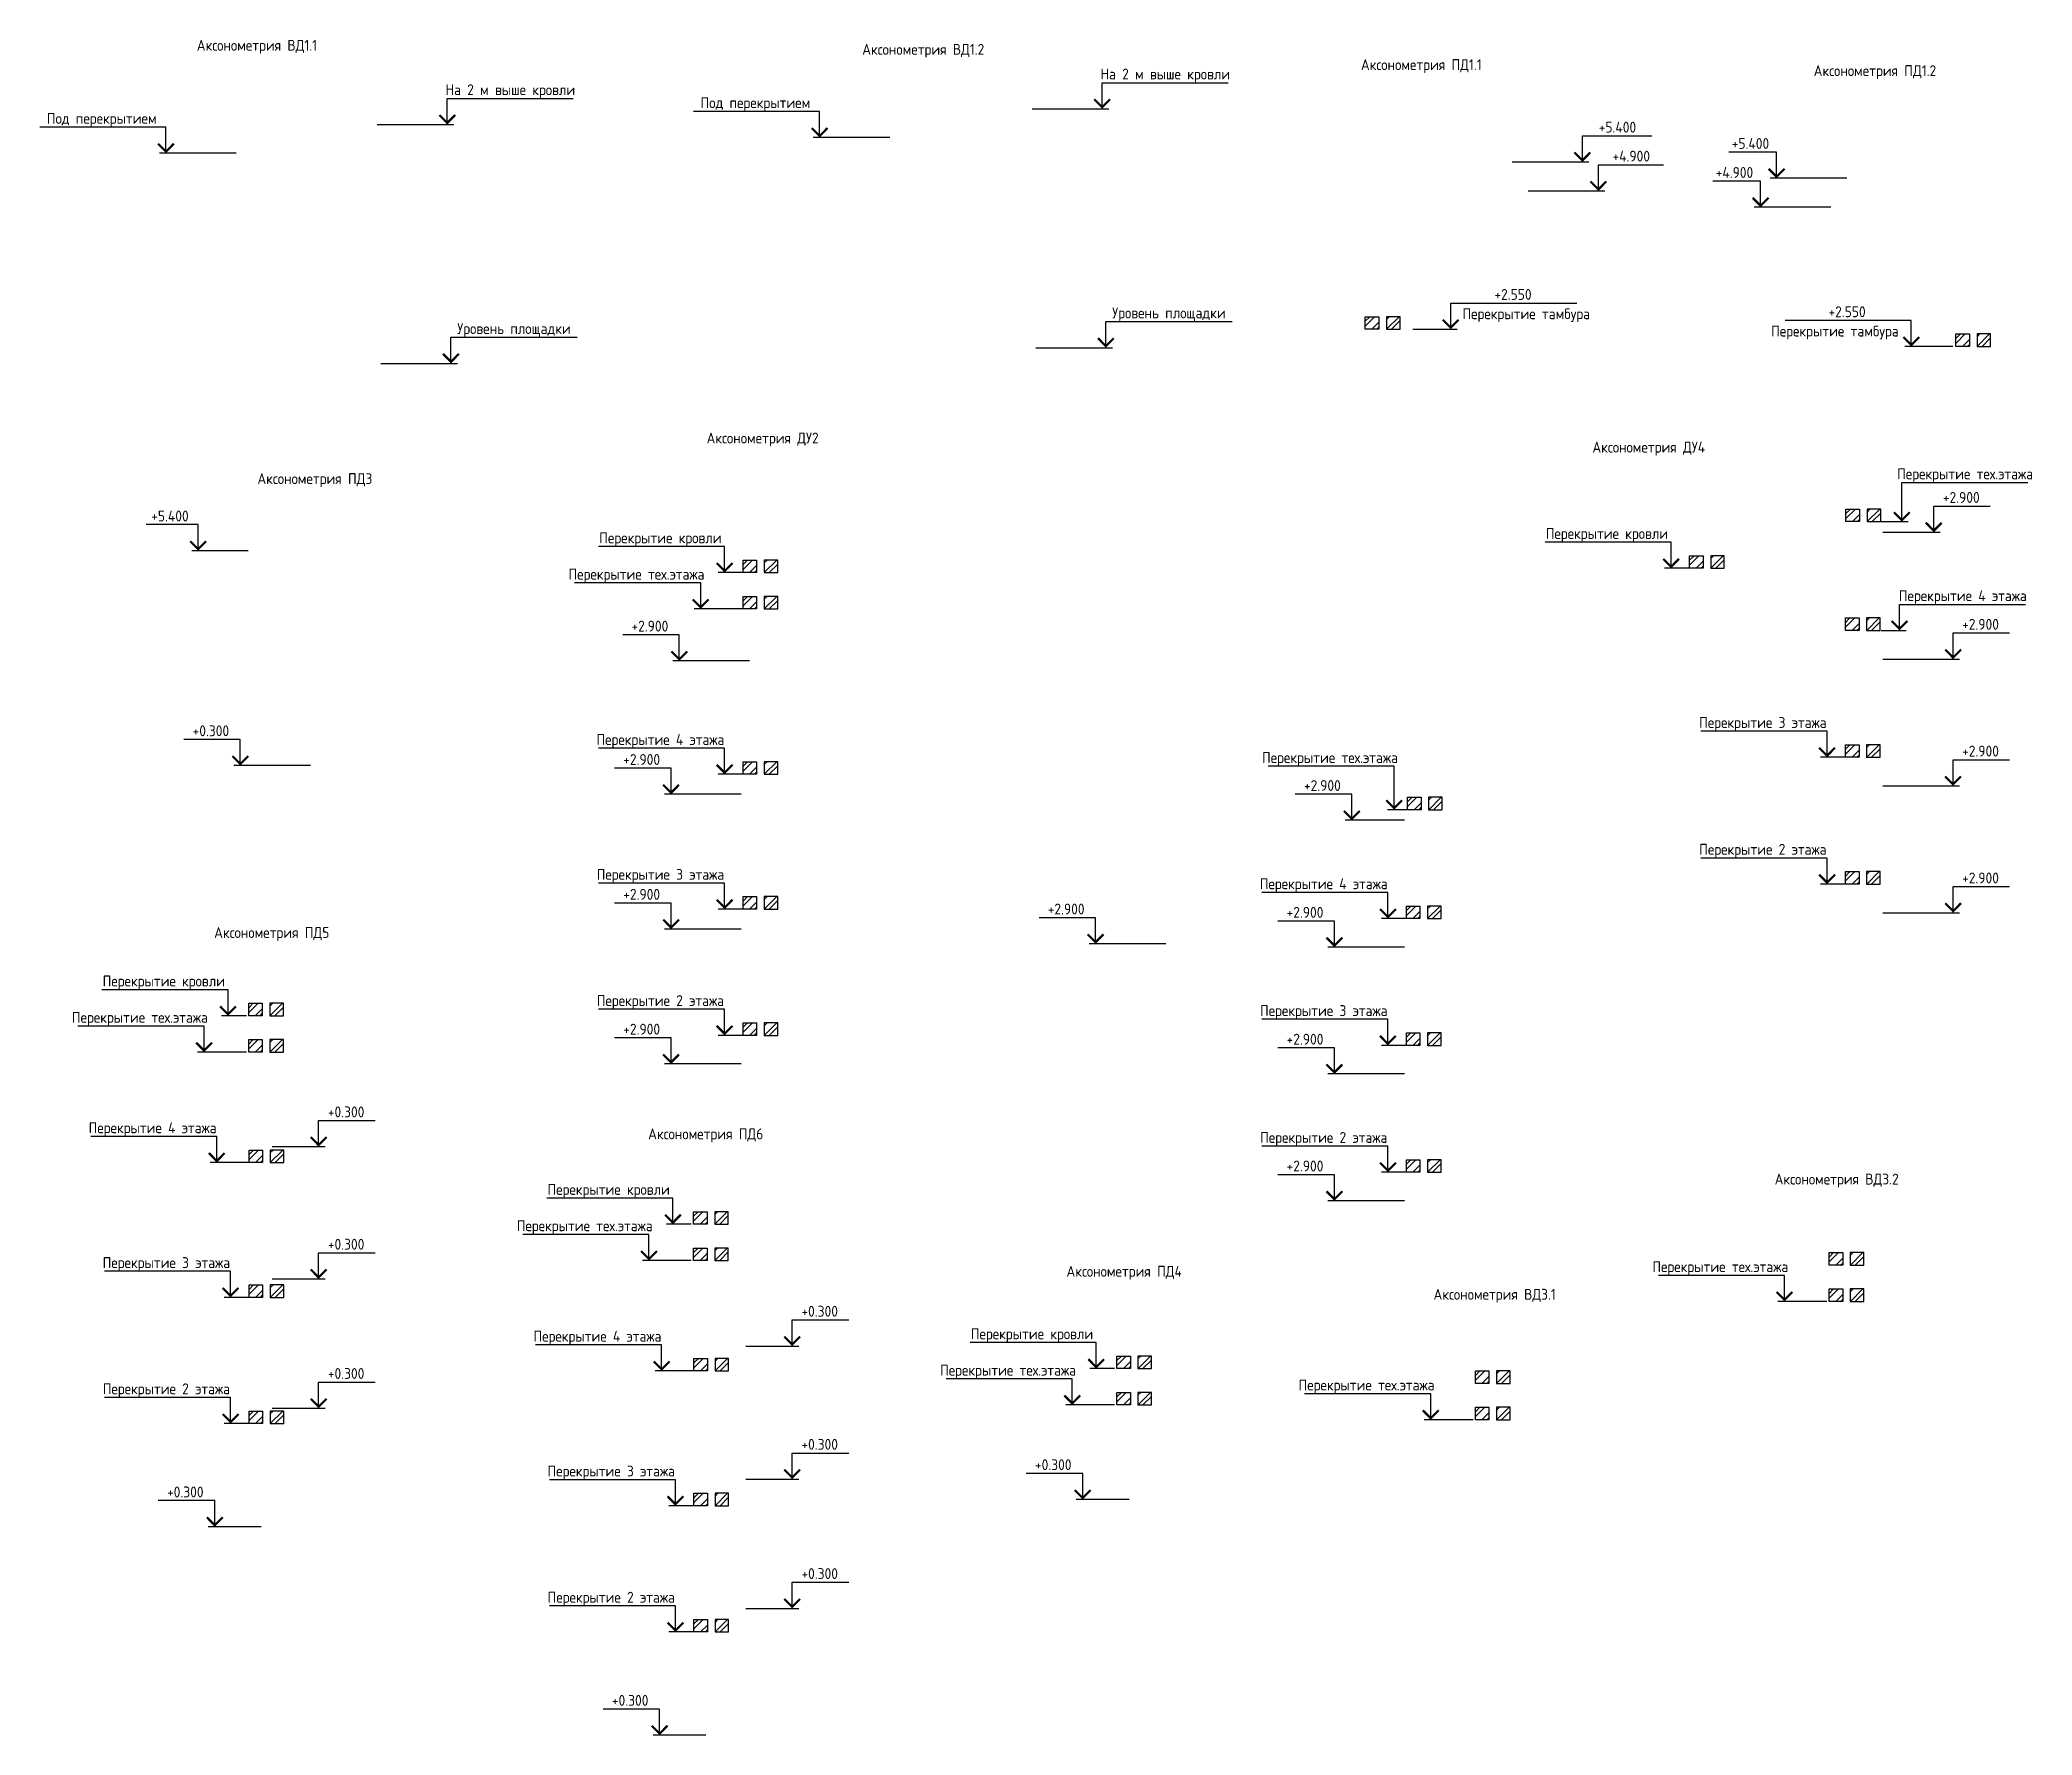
# Model space of a CAD drawing. Header units: millimetres. Extents: x -129048 to 476301, y -5853 to 215316.
# Drawn here: x -129048 to -83223, y 176312 to 215316 of the extents above; entities that cross this region are included whole.
import ezdxf
from ezdxf.enums import TextEntityAlignment as Align

# ---------------------------------------------------------------- set-up
doc = ezdxf.new("R2010")
doc.units = ezdxf.units.MM
doc.styles.add('PIK', font='isocpeur.ttf', dxfattribs={"width": 0.9, "height": 250})
doc.styles.add('TRAJECTORY_TEXT_STYLE', font='simplex.shx', dxfattribs={"width": 0.65})

msp = doc.modelspace()

# ---------------------------------------------------------------- texts
at = {"char_height": 250, "attachment_point": 1, "style": 'PIK'}
for s, insert in [('Аксонометрия ВД1.1', (-125438.142, 215316.215)), ('Аксонометрия ВД1.2', (-110132.811, 215222.176)), ('Аксонометрия ПД1.1', (-98662.49, 214870.512)), ('Аксонометрия ПД1.2', (-88248.31, 214732.253)), ('Аксонометрия ДУ2', (-113712.301, 206280.163)), ('Аксонометрия ДУ4', (-93338.6, 206070.295)), ('Аксонометрия ПД3', (-124043.759, 205345.978)), ('Аксонометрия ПД5', (-125038.396, 194902.815)), ('Аксонометрия ПД6', (-115056.187, 190270.658)), ('Аксонометрия ВД3.2', (-89145.716, 189230.553)), ('Аксонометрия ПД4', (-105435.15, 187109.453)), ('Аксонометрия ВД3.1', (-96992.838, 186580.293))]:
    msp.add_mtext(s, dxfattribs=dict(at, insert=insert))

# ---------------------------------------------------------------- blocks, each defined once
blk = doc.blocks.new('*U3176')
at = {"color": 0, "linetype": 'ByBlock', "lineweight": -2}
for p, q in [((0, 6), (29, 6)), ((-16.14, 0), (0, 0))]:
    blk.add_line(p, q, dxfattribs=at)
at = {"color": 0, "linetype": 'ByBlock', "lineweight": -2, "ltscale": 100}
blk.add_line((-1.5, 0), (1.5, 0), dxfattribs=at)
blk.add_lwpolyline([(0, 0), (0, 6)], dxfattribs=at)
at = {"color": 0, "linetype": 'ByBlock', "lineweight": -2, "ltscale": 100, "const_width": 0.5}
blk.add_lwpolyline([(1.82, 2.18), (0, 0.35), (-1.82, 2.18)], dxfattribs=at)
at = {"linetype": 'ByBlock', "lineweight": -2, "ltscale": 100, "style": 'TRAJECTORY_TEXT_STYLE', "width": 0.65}
blk.add_attdef('Отм.', text='', height=3.5, dxfattribs=at).set_placement((14.5, 6), align=Align.BOTTOM_CENTER)
at = {"color": 0, "linetype": 'ByBlock', "lineweight": -2, "ltscale": 100, "style": 'TRAJECTORY_TEXT_STYLE', "width": 0.65}
blk.add_attdef('Прим.', text='', height=3.5, dxfattribs=at).set_placement((17.57, 4.8), align=Align.TOP_CENTER)
blk = doc.blocks.new('*U3179')
at = {"color": 0, "linetype": 'ByBlock', "lineweight": -2}
for p, q in [((0, 6), (13, 6)), ((-16.14, 0), (0, 0))]:
    blk.add_line(p, q, dxfattribs=at)
at = {"color": 0, "linetype": 'ByBlock', "lineweight": -2, "ltscale": 100}
blk.add_line((-1.5, 0), (1.5, 0), dxfattribs=at)
blk.add_lwpolyline([(0, 0), (0, 6)], dxfattribs=at)
at = {"color": 0, "linetype": 'ByBlock', "lineweight": -2, "ltscale": 100, "const_width": 0.5}
blk.add_lwpolyline([(1.82, 2.18), (0, 0.35), (-1.82, 2.18)], dxfattribs=at)
at = {"linetype": 'ByBlock', "lineweight": -2, "ltscale": 100, "style": 'TRAJECTORY_TEXT_STYLE', "width": 0.65}
blk.add_attdef('Отм.', text='', height=3.5, dxfattribs=at).set_placement((6.5, 6), align=Align.BOTTOM_CENTER)
at = {"color": 0, "linetype": 'ByBlock', "lineweight": -2, "ltscale": 100, "style": 'TRAJECTORY_TEXT_STYLE', "width": 0.65}
blk.add_attdef('Прим.', text='', height=3.5, dxfattribs=at).set_placement((9.57, 4.8), align=Align.TOP_CENTER)
blk = doc.blocks.new('*U3180')
at = {"color": 0, "linetype": 'ByBlock', "lineweight": -2}
for p, q in [((0, 6), (29, 6)), ((-4.24, 0), (0, 0))]:
    blk.add_line(p, q, dxfattribs=at)
at = {"color": 0, "linetype": 'ByBlock', "lineweight": -2, "ltscale": 100}
blk.add_line((-1.5, 0), (1.5, 0), dxfattribs=at)
blk.add_lwpolyline([(0, 0), (0, 6)], dxfattribs=at)
at = {"color": 0, "linetype": 'ByBlock', "lineweight": -2, "ltscale": 100, "const_width": 0.5}
blk.add_lwpolyline([(1.82, 2.18), (0, 0.35), (-1.82, 2.18)], dxfattribs=at)
at = {"linetype": 'ByBlock', "lineweight": -2, "ltscale": 100, "style": 'TRAJECTORY_TEXT_STYLE', "width": 0.65}
blk.add_attdef('Отм.', text='', height=3.5, dxfattribs=at).set_placement((14.5, 6), align=Align.BOTTOM_CENTER)
at = {"color": 0, "linetype": 'ByBlock', "lineweight": -2, "ltscale": 100, "style": 'TRAJECTORY_TEXT_STYLE', "width": 0.65}
blk.add_attdef('Прим.', text='', height=3.5, dxfattribs=at).set_placement((17.57, 4.8), align=Align.TOP_CENTER)
blk = doc.blocks.new('*U3193')
at = {"color": 0, "linetype": 'ByBlock', "lineweight": -2}
for p, q in [((0, 6), (12, 6)), ((-11.48, 0), (0, 0))]:
    blk.add_line(p, q, dxfattribs=at)
at = {"color": 0, "linetype": 'ByBlock', "lineweight": -2, "ltscale": 100}
blk.add_line((-1.5, 0), (1.5, 0), dxfattribs=at)
blk.add_lwpolyline([(0, 0), (0, 6)], dxfattribs=at)
at = {"color": 0, "linetype": 'ByBlock', "lineweight": -2, "ltscale": 100, "const_width": 0.5}
blk.add_lwpolyline([(1.82, 2.18), (0, 0.35), (-1.82, 2.18)], dxfattribs=at)
at = {"linetype": 'ByBlock', "lineweight": -2, "ltscale": 100, "style": 'TRAJECTORY_TEXT_STYLE', "width": 0.65}
blk.add_attdef('Отм.', text='', height=3.5, dxfattribs=at).set_placement((6, 6), align=Align.BOTTOM_CENTER)
at = {"color": 0, "linetype": 'ByBlock', "lineweight": -2, "ltscale": 100, "style": 'TRAJECTORY_TEXT_STYLE', "width": 0.65}
blk.add_attdef('Прим.', text='', height=3.5, dxfattribs=at).set_placement((9.07, 4.8), align=Align.TOP_CENTER)
blk = doc.blocks.new('*U3182')
at = {"color": 0, "linetype": 'ByBlock', "lineweight": -2}
for p, q in [((0, 6), (13, 6)), ((-12.15, 0), (0, 0))]:
    blk.add_line(p, q, dxfattribs=at)
at = {"color": 0, "linetype": 'ByBlock', "lineweight": -2, "ltscale": 100}
blk.add_line((-1.5, 0), (1.5, 0), dxfattribs=at)
blk.add_lwpolyline([(0, 0), (0, 6)], dxfattribs=at)
at = {"color": 0, "linetype": 'ByBlock', "lineweight": -2, "ltscale": 100, "const_width": 0.5}
blk.add_lwpolyline([(1.82, 2.18), (0, 0.35), (-1.82, 2.18)], dxfattribs=at)
at = {"linetype": 'ByBlock', "lineweight": -2, "ltscale": 100, "style": 'TRAJECTORY_TEXT_STYLE', "width": 0.65}
blk.add_attdef('Отм.', text='', height=3.5, dxfattribs=at).set_placement((6.5, 6), align=Align.BOTTOM_CENTER)
at = {"color": 0, "linetype": 'ByBlock', "lineweight": -2, "ltscale": 100, "style": 'TRAJECTORY_TEXT_STYLE', "width": 0.65}
blk.add_attdef('Прим.', text='', height=3.5, dxfattribs=at).set_placement((9.57, 4.8), align=Align.TOP_CENTER)
blk = doc.blocks.new('*U3181')
at = {"color": 0, "linetype": 'ByBlock', "lineweight": -2}
for p, q in [((0, 6), (29, 6)), ((-9.75, 0), (0, 0))]:
    blk.add_line(p, q, dxfattribs=at)
at = {"color": 0, "linetype": 'ByBlock', "lineweight": -2, "ltscale": 100}
blk.add_line((-1.5, 0), (1.5, 0), dxfattribs=at)
blk.add_lwpolyline([(0, 0), (0, 6)], dxfattribs=at)
at = {"color": 0, "linetype": 'ByBlock', "lineweight": -2, "ltscale": 100, "const_width": 0.5}
blk.add_lwpolyline([(1.82, 2.18), (0, 0.35), (-1.82, 2.18)], dxfattribs=at)
at = {"linetype": 'ByBlock', "lineweight": -2, "ltscale": 100, "style": 'TRAJECTORY_TEXT_STYLE', "width": 0.65}
blk.add_attdef('Отм.', text='', height=3.5, dxfattribs=at).set_placement((14.5, 6), align=Align.BOTTOM_CENTER)
at = {"color": 0, "linetype": 'ByBlock', "lineweight": -2, "ltscale": 100, "style": 'TRAJECTORY_TEXT_STYLE', "width": 0.65}
blk.add_attdef('Прим.', text='', height=3.5, dxfattribs=at).set_placement((17.57, 4.8), align=Align.TOP_CENTER)
blk = doc.blocks.new('*U3184')
at = {"color": 0, "linetype": 'ByBlock', "lineweight": -2}
for p, q in [((0, 9), (29, 9)), ((-4.87, 0), (0, 0))]:
    blk.add_line(p, q, dxfattribs=at)
at = {"color": 0, "linetype": 'ByBlock', "lineweight": -2, "ltscale": 100}
blk.add_line((-1.5, 0), (1.5, 0), dxfattribs=at)
blk.add_lwpolyline([(0, 0), (0, 9)], dxfattribs=at)
at = {"color": 0, "linetype": 'ByBlock', "lineweight": -2, "ltscale": 100, "const_width": 0.5}
blk.add_lwpolyline([(1.82, 2.18), (0, 0.35), (-1.82, 2.18)], dxfattribs=at)
at = {"linetype": 'ByBlock', "lineweight": -2, "ltscale": 100, "style": 'TRAJECTORY_TEXT_STYLE', "width": 0.65}
blk.add_attdef('Отм.', text='', height=3.5, dxfattribs=at).set_placement((14.5, 9), align=Align.BOTTOM_CENTER)
at = {"color": 0, "linetype": 'ByBlock', "lineweight": -2, "ltscale": 100, "style": 'TRAJECTORY_TEXT_STYLE', "width": 0.65}
blk.add_attdef('Прим.', text='', height=3.5, dxfattribs=at).set_placement((17.57, 7.8), align=Align.TOP_CENTER)
blk = doc.blocks.new('*U3185')
at = {"color": 0, "linetype": 'ByBlock', "lineweight": -2}
for p, q in [((0, 6), (13, 6)), ((-11.72, 0), (0, 0))]:
    blk.add_line(p, q, dxfattribs=at)
at = {"color": 0, "linetype": 'ByBlock', "lineweight": -2, "ltscale": 100}
blk.add_line((-1.5, 0), (1.5, 0), dxfattribs=at)
blk.add_lwpolyline([(0, 0), (0, 6)], dxfattribs=at)
at = {"color": 0, "linetype": 'ByBlock', "lineweight": -2, "ltscale": 100, "const_width": 0.5}
blk.add_lwpolyline([(1.82, 2.18), (0, 0.35), (-1.82, 2.18)], dxfattribs=at)
at = {"linetype": 'ByBlock', "lineweight": -2, "ltscale": 100, "style": 'TRAJECTORY_TEXT_STYLE', "width": 0.65}
blk.add_attdef('Отм.', text='', height=3.5, dxfattribs=at).set_placement((6.5, 6), align=Align.BOTTOM_CENTER)
at = {"color": 0, "linetype": 'ByBlock', "lineweight": -2, "ltscale": 100, "style": 'TRAJECTORY_TEXT_STYLE', "width": 0.65}
blk.add_attdef('Прим.', text='', height=3.5, dxfattribs=at).set_placement((9.57, 4.8), align=Align.TOP_CENTER)
blk = doc.blocks.new('*U3183')
at = {"color": 0, "linetype": 'ByBlock', "lineweight": -2}
for p, q in [((0, 10), (29, 10)), ((-3.07, 0), (0, 0))]:
    blk.add_line(p, q, dxfattribs=at)
at = {"color": 0, "linetype": 'ByBlock', "lineweight": -2, "ltscale": 100}
blk.add_line((-1.5, 0), (1.5, 0), dxfattribs=at)
blk.add_lwpolyline([(0, 0), (0, 10)], dxfattribs=at)
at = {"color": 0, "linetype": 'ByBlock', "lineweight": -2, "ltscale": 100, "const_width": 0.5}
blk.add_lwpolyline([(1.82, 2.18), (0, 0.35), (-1.82, 2.18)], dxfattribs=at)
at = {"linetype": 'ByBlock', "lineweight": -2, "ltscale": 100, "style": 'TRAJECTORY_TEXT_STYLE', "width": 0.65}
blk.add_attdef('Отм.', text='', height=3.5, dxfattribs=at).set_placement((14.5, 10), align=Align.BOTTOM_CENTER)
at = {"color": 0, "linetype": 'ByBlock', "lineweight": -2, "ltscale": 100, "style": 'TRAJECTORY_TEXT_STYLE', "width": 0.65}
blk.add_attdef('Прим.', text='', height=3.5, dxfattribs=at).set_placement((17.57, 8.8), align=Align.TOP_CENTER)
blk = doc.blocks.new('*U3187')
at = {"color": 0, "linetype": 'ByBlock', "lineweight": -2}
for p, q in [((0, 6), (29, 6)), ((-8.73, 0), (0, 0))]:
    blk.add_line(p, q, dxfattribs=at)
at = {"color": 0, "linetype": 'ByBlock', "lineweight": -2, "ltscale": 100}
blk.add_line((-1.5, 0), (1.5, 0), dxfattribs=at)
blk.add_lwpolyline([(0, 0), (0, 6)], dxfattribs=at)
at = {"color": 0, "linetype": 'ByBlock', "lineweight": -2, "ltscale": 100, "const_width": 0.5}
blk.add_lwpolyline([(1.82, 2.18), (0, 0.35), (-1.82, 2.18)], dxfattribs=at)
at = {"linetype": 'ByBlock', "lineweight": -2, "ltscale": 100, "style": 'TRAJECTORY_TEXT_STYLE', "width": 0.65}
blk.add_attdef('Отм.', text='', height=3.5, dxfattribs=at).set_placement((14.5, 6), align=Align.BOTTOM_CENTER)
at = {"color": 0, "linetype": 'ByBlock', "lineweight": -2, "ltscale": 100, "style": 'TRAJECTORY_TEXT_STYLE', "width": 0.65}
blk.add_attdef('Прим.', text='', height=3.5, dxfattribs=at).set_placement((17.57, 4.8), align=Align.TOP_CENTER)
blk = doc.blocks.new('*U3186')
at = {"color": 0, "linetype": 'ByBlock', "lineweight": -2}
for p, q in [((0, 6), (29, 6)), ((-9.54, 0), (0, 0))]:
    blk.add_line(p, q, dxfattribs=at)
at = {"color": 0, "linetype": 'ByBlock', "lineweight": -2, "ltscale": 100}
blk.add_line((-1.5, 0), (1.5, 0), dxfattribs=at)
blk.add_lwpolyline([(0, 0), (0, 6)], dxfattribs=at)
at = {"color": 0, "linetype": 'ByBlock', "lineweight": -2, "ltscale": 100, "const_width": 0.5}
blk.add_lwpolyline([(1.82, 2.18), (0, 0.35), (-1.82, 2.18)], dxfattribs=at)
at = {"linetype": 'ByBlock', "lineweight": -2, "ltscale": 100, "style": 'TRAJECTORY_TEXT_STYLE', "width": 0.65}
blk.add_attdef('Отм.', text='', height=3.5, dxfattribs=at).set_placement((14.5, 6), align=Align.BOTTOM_CENTER)
at = {"color": 0, "linetype": 'ByBlock', "lineweight": -2, "ltscale": 100, "style": 'TRAJECTORY_TEXT_STYLE', "width": 0.65}
blk.add_attdef('Прим.', text='', height=3.5, dxfattribs=at).set_placement((17.57, 4.8), align=Align.TOP_CENTER)
blk = doc.blocks.new('*U3190')
at = {"color": 0, "linetype": 'ByBlock', "lineweight": -2}
for p, q in [((0, 6), (11, 6)), ((-16.14, 0), (0, 0))]:
    blk.add_line(p, q, dxfattribs=at)
at = {"color": 0, "linetype": 'ByBlock', "lineweight": -2, "ltscale": 100}
blk.add_line((-1.5, 0), (1.5, 0), dxfattribs=at)
blk.add_lwpolyline([(0, 0), (0, 6)], dxfattribs=at)
at = {"color": 0, "linetype": 'ByBlock', "lineweight": -2, "ltscale": 100, "const_width": 0.5}
blk.add_lwpolyline([(1.82, 2.18), (0, 0.35), (-1.82, 2.18)], dxfattribs=at)
at = {"linetype": 'ByBlock', "lineweight": -2, "ltscale": 100, "style": 'TRAJECTORY_TEXT_STYLE', "width": 0.65}
blk.add_attdef('Отм.', text='', height=3.5, dxfattribs=at).set_placement((5.5, 6), align=Align.BOTTOM_CENTER)
at = {"color": 0, "linetype": 'ByBlock', "lineweight": -2, "ltscale": 100, "style": 'TRAJECTORY_TEXT_STYLE', "width": 0.65}
blk.add_attdef('Прим.', text='', height=3.5, dxfattribs=at).set_placement((8.57, 4.8), align=Align.TOP_CENTER)
blk = doc.blocks.new('*U3189')
at = {"color": 0, "linetype": 'ByBlock', "lineweight": -2}
for p, q in [((0, 6), (16, 6)), ((-16.14, 0), (0, 0))]:
    blk.add_line(p, q, dxfattribs=at)
at = {"color": 0, "linetype": 'ByBlock', "lineweight": -2, "ltscale": 100}
blk.add_line((-1.5, 0), (1.5, 0), dxfattribs=at)
blk.add_lwpolyline([(0, 0), (0, 6)], dxfattribs=at)
at = {"color": 0, "linetype": 'ByBlock', "lineweight": -2, "ltscale": 100, "const_width": 0.5}
blk.add_lwpolyline([(1.82, 2.18), (0, 0.35), (-1.82, 2.18)], dxfattribs=at)
at = {"linetype": 'ByBlock', "lineweight": -2, "ltscale": 100, "style": 'TRAJECTORY_TEXT_STYLE', "width": 0.65}
blk.add_attdef('Отм.', text='', height=3.5, dxfattribs=at).set_placement((8, 6), align=Align.BOTTOM_CENTER)
at = {"color": 0, "linetype": 'ByBlock', "lineweight": -2, "ltscale": 100, "style": 'TRAJECTORY_TEXT_STYLE', "width": 0.65}
blk.add_attdef('Прим.', text='', height=3.5, dxfattribs=at).set_placement((11.07, 4.8), align=Align.TOP_CENTER)
blk = doc.blocks.new('*U3188')
at = {"color": 0, "linetype": 'ByBlock', "lineweight": -2}
for p, q in [((0, 6), (15, 6)), ((-16.14, 0), (0, 0))]:
    blk.add_line(p, q, dxfattribs=at)
at = {"color": 0, "linetype": 'ByBlock', "lineweight": -2, "ltscale": 100}
blk.add_line((-1.5, 0), (1.5, 0), dxfattribs=at)
blk.add_lwpolyline([(0, 0), (0, 6)], dxfattribs=at)
at = {"color": 0, "linetype": 'ByBlock', "lineweight": -2, "ltscale": 100, "const_width": 0.5}
blk.add_lwpolyline([(1.82, 2.18), (0, 0.35), (-1.82, 2.18)], dxfattribs=at)
at = {"linetype": 'ByBlock', "lineweight": -2, "ltscale": 100, "style": 'TRAJECTORY_TEXT_STYLE', "width": 0.65}
blk.add_attdef('Отм.', text='', height=3.5, dxfattribs=at).set_placement((7.5, 6), align=Align.BOTTOM_CENTER)
at = {"color": 0, "linetype": 'ByBlock', "lineweight": -2, "ltscale": 100, "style": 'TRAJECTORY_TEXT_STYLE', "width": 0.65}
blk.add_attdef('Прим.', text='', height=3.5, dxfattribs=at).set_placement((10.57, 4.8), align=Align.TOP_CENTER)
blk = doc.blocks.new('*U3192')
at = {"color": 0, "linetype": 'ByBlock', "lineweight": -2}
for p, q in [((0, 6), (29, 6)), ((-7.41, 0), (0, 0))]:
    blk.add_line(p, q, dxfattribs=at)
at = {"color": 0, "linetype": 'ByBlock', "lineweight": -2, "ltscale": 100}
blk.add_line((-1.5, 0), (1.5, 0), dxfattribs=at)
blk.add_lwpolyline([(0, 0), (0, 6)], dxfattribs=at)
at = {"color": 0, "linetype": 'ByBlock', "lineweight": -2, "ltscale": 100, "const_width": 0.5}
blk.add_lwpolyline([(1.82, 2.18), (0, 0.35), (-1.82, 2.18)], dxfattribs=at)
at = {"linetype": 'ByBlock', "lineweight": -2, "ltscale": 100, "style": 'TRAJECTORY_TEXT_STYLE', "width": 0.65}
blk.add_attdef('Отм.', text='', height=3.5, dxfattribs=at).set_placement((14.5, 6), align=Align.BOTTOM_CENTER)
at = {"color": 0, "linetype": 'ByBlock', "lineweight": -2, "ltscale": 100, "style": 'TRAJECTORY_TEXT_STYLE', "width": 0.65}
blk.add_attdef('Прим.', text='', height=3.5, dxfattribs=at).set_placement((17.57, 4.8), align=Align.TOP_CENTER)
blk = doc.blocks.new('*U3191')
at = {"color": 0, "linetype": 'ByBlock', "lineweight": -2}
for p, q in [((0, 6), (13, 6)), ((-10.66, 0), (0, 0))]:
    blk.add_line(p, q, dxfattribs=at)
at = {"color": 0, "linetype": 'ByBlock', "lineweight": -2, "ltscale": 100}
blk.add_line((-1.5, 0), (1.5, 0), dxfattribs=at)
blk.add_lwpolyline([(0, 0), (0, 6)], dxfattribs=at)
at = {"color": 0, "linetype": 'ByBlock', "lineweight": -2, "ltscale": 100, "const_width": 0.5}
blk.add_lwpolyline([(1.82, 2.18), (0, 0.35), (-1.82, 2.18)], dxfattribs=at)
at = {"linetype": 'ByBlock', "lineweight": -2, "ltscale": 100, "style": 'TRAJECTORY_TEXT_STYLE', "width": 0.65}
blk.add_attdef('Отм.', text='', height=3.5, dxfattribs=at).set_placement((6.5, 6), align=Align.BOTTOM_CENTER)
at = {"color": 0, "linetype": 'ByBlock', "lineweight": -2, "ltscale": 100, "style": 'TRAJECTORY_TEXT_STYLE', "width": 0.65}
blk.add_attdef('Прим.', text='', height=3.5, dxfattribs=at).set_placement((9.57, 4.8), align=Align.TOP_CENTER)

# ---------------------------------------------------------------- hatches: boundary and pattern name
h = msp.add_hatch()
h.set_pattern_fill('ANSI32', color=256, scale=25)
h.set_pattern_definition([(45, (-73961.4, 204819.7), (-168.3798, 168.3798), []), (45, (-73849.14, 204819.7), (-168.3798, 168.3798), [])])
h.paths.add_polyline_path([(-98249.29, 208946.835), (-98562.095, 208946.835), (-98562.095, 208658.862), (-98249.29, 208658.862)])
h.paths.add_polyline_path([(-98075.999, 208946.835), (-98075.999, 208658.862), (-97763.194, 208658.862), (-97763.194, 208946.835)])
h = msp.add_hatch()
h.set_pattern_fill('ANSI32', color=256, scale=25)
h.set_pattern_definition([(45, (-60377.13, 204421.5), (-168.3798, 168.3798), []), (45, (-60264.87, 204421.5), (-168.3798, 168.3798), [])])
h.paths.add_polyline_path([(-84665.025, 208548.629), (-84977.831, 208548.629), (-84977.831, 208260.656), (-84665.025, 208260.656)])
h.paths.add_polyline_path([(-84491.735, 208548.629), (-84491.735, 208260.656), (-84178.93, 208260.656), (-84178.93, 208548.629)])
h = msp.add_hatch()
h.set_pattern_fill('ANSI32', color=256, scale=25)
h.set_pattern_definition([(45, (-62904.93, 200392.34), (-168.3798, 168.3798), []), (45, (-62792.68, 200392.34), (-168.3798, 168.3798), [])])
h.paths.add_polyline_path([(-87192.834, 204519.471), (-87505.639, 204519.471), (-87505.639, 204231.498), (-87192.834, 204231.498)])
h.paths.add_polyline_path([(-87019.543, 204519.471), (-87019.543, 204231.498), (-86706.738, 204231.498), (-86706.738, 204519.471)])
h = msp.add_hatch()
h.set_pattern_fill('ANSI32', color=256, scale=25)
h.set_pattern_definition([(45, (-88272.84, 199220), (-168.3798, 168.3798), []), (45, (-88160.6, 199220), (-168.3798, 168.3798), [])])
h.paths.add_polyline_path([(-112560.742, 203347.139), (-112873.548, 203347.139), (-112873.548, 203059.166), (-112560.742, 203059.166)])
h.paths.add_polyline_path([(-112387.452, 203347.139), (-112387.452, 203059.166), (-112074.646, 203059.166), (-112074.646, 203347.139)])
h = msp.add_hatch()
h.set_pattern_fill('ANSI32', color=256, scale=25)
h.set_pattern_definition([(45, (-66502.43, 199319.52), (-168.3798, 168.3798), []), (45, (-66390.17, 199319.52), (-168.3798, 168.3798), [])])
h.paths.add_polyline_path([(-90790.326, 203446.649), (-91103.131, 203446.649), (-91103.131, 203158.676), (-90790.326, 203158.676)])
h.paths.add_polyline_path([(-90617.035, 203446.649), (-90617.035, 203158.676), (-90304.23, 203158.676), (-90304.23, 203446.649)])
h = msp.add_hatch()
h.set_pattern_fill('ANSI32', color=256, scale=25)
h.set_pattern_definition([(45, (-88272.84, 198383.85), (-168.3798, 168.3798), []), (45, (-88160.6, 198383.85), (-168.3798, 168.3798), [])])
h.paths.add_polyline_path([(-112560.742, 202510.983), (-112873.548, 202510.983), (-112873.548, 202223.01), (-112560.742, 202223.01)])
h.paths.add_polyline_path([(-112387.452, 202510.983), (-112387.452, 202223.01), (-112074.646, 202223.01), (-112074.646, 202510.983)])
h = msp.add_hatch()
h.set_pattern_fill('ANSI32', color=256, scale=25)
h.set_pattern_definition([(45, (-62915.75, 197889.15), (-168.3798, 168.3798), []), (45, (-62803.5, 197889.15), (-168.3798, 168.3798), [])])
h.paths.add_polyline_path([(-87203.654, 202016.28), (-87516.459, 202016.28), (-87516.459, 201728.307), (-87203.654, 201728.307)])
h.paths.add_polyline_path([(-87030.363, 202016.28), (-87030.363, 201728.307), (-86717.558, 201728.307), (-86717.558, 202016.28)])
h = msp.add_hatch()
h.set_pattern_fill('ANSI32', color=256, scale=25)
h.set_pattern_definition([(45, (-62915.75, 194971.24), (-168.3798, 168.3798), []), (45, (-62803.5, 194971.24), (-168.3798, 168.3798), [])])
h.paths.add_polyline_path([(-87203.654, 199098.372), (-87516.459, 199098.372), (-87516.459, 198810.399), (-87203.654, 198810.399)])
h.paths.add_polyline_path([(-87030.363, 199098.372), (-87030.363, 198810.399), (-86717.558, 198810.399), (-86717.558, 199098.372)])
h = msp.add_hatch()
h.set_pattern_fill('ANSI32', color=256, scale=25)
h.set_pattern_definition([(45, (-88272.84, 194579.41), (-168.3798, 168.3798), []), (45, (-88160.6, 194579.41), (-168.3798, 168.3798), [])])
h.paths.add_polyline_path([(-112560.742, 198706.543), (-112873.548, 198706.543), (-112873.548, 198418.57), (-112560.742, 198418.57)])
h.paths.add_polyline_path([(-112387.452, 198706.543), (-112387.452, 198418.57), (-112074.646, 198418.57), (-112074.646, 198706.543)])
h = msp.add_hatch()
h.set_pattern_fill('ANSI32', color=256, scale=25)
h.set_pattern_definition([(45, (-72989.34, 193764.4), (-168.3798, 168.3798), []), (45, (-72877.09, 193764.4), (-168.3798, 168.3798), [])])
h.paths.add_polyline_path([(-97277.238, 197891.532), (-97590.043, 197891.532), (-97590.043, 197603.56), (-97277.238, 197603.56)])
h.paths.add_polyline_path([(-97103.947, 197891.532), (-97103.947, 197603.56), (-96791.142, 197603.56), (-96791.142, 197891.532)])
h = msp.add_hatch()
h.set_pattern_fill('ANSI32', color=256, scale=25)
h.set_pattern_definition([(45, (-62915.75, 192053.33), (-168.3798, 168.3798), []), (45, (-62803.5, 192053.33), (-168.3798, 168.3798), [])])
h.paths.add_polyline_path([(-87203.654, 196180.463), (-87516.459, 196180.463), (-87516.459, 195892.49), (-87203.654, 195892.49)])
h.paths.add_polyline_path([(-87030.363, 196180.463), (-87030.363, 195892.49), (-86717.558, 195892.49), (-86717.558, 196180.463)])
h = msp.add_hatch()
h.set_pattern_fill('ANSI32', color=256, scale=25)
h.set_pattern_definition([(45, (-88272.84, 191477.25), (-168.3798, 168.3798), []), (45, (-88160.6, 191477.25), (-168.3798, 168.3798), [])])
h.paths.add_polyline_path([(-112560.742, 195604.385), (-112873.548, 195604.385), (-112873.548, 195316.412), (-112560.742, 195316.412)])
h.paths.add_polyline_path([(-112387.452, 195604.385), (-112387.452, 195316.412), (-112074.646, 195316.412), (-112074.646, 195604.385)])
h = msp.add_hatch()
h.set_pattern_fill('ANSI32', color=256, scale=25)
h.set_pattern_definition([(45, (-73015.8, 191261.2), (-168.3798, 168.3798), []), (45, (-72903.55, 191261.2), (-168.3798, 168.3798), [])])
h.paths.add_polyline_path([(-97303.703, 195388.342), (-97616.508, 195388.342), (-97616.508, 195100.369), (-97303.703, 195100.369)])
h.paths.add_polyline_path([(-97130.412, 195388.342), (-97130.412, 195100.369), (-96817.607, 195100.369), (-96817.607, 195388.342)])
h = msp.add_hatch()
h.set_pattern_fill('ANSI32', color=256, scale=25)
h.set_pattern_definition([(45, (-99643.4, 189024.08), (-168.3798, 168.3798), []), (45, (-99531.15, 189024.08), (-168.3798, 168.3798), [])])
h.paths.add_polyline_path([(-123931.301, 193151.206), (-124244.106, 193151.206), (-124244.106, 192863.233), (-123931.301, 192863.233)])
h.paths.add_polyline_path([(-123758.01, 193151.206), (-123758.01, 192863.233), (-123445.205, 192863.233), (-123445.205, 193151.206)])
h = msp.add_hatch()
h.set_pattern_fill('ANSI32', color=256, scale=25)
h.set_pattern_definition([(45, (-88272.84, 188573.99), (-168.3798, 168.3798), []), (45, (-88160.6, 188573.99), (-168.3798, 168.3798), [])])
h.paths.add_polyline_path([(-112560.742, 192701.117), (-112873.548, 192701.117), (-112873.548, 192413.144), (-112560.742, 192413.144)])
h.paths.add_polyline_path([(-112387.452, 192701.117), (-112387.452, 192413.144), (-112074.646, 192413.144), (-112074.646, 192701.117)])
h = msp.add_hatch()
h.set_pattern_fill('ANSI32', color=256, scale=25)
h.set_pattern_definition([(45, (-73015.8, 188343.3), (-168.3798, 168.3798), []), (45, (-72903.55, 188343.3), (-168.3798, 168.3798), [])])
h.paths.add_polyline_path([(-97303.703, 192470.433), (-97616.508, 192470.433), (-97616.508, 192182.46), (-97303.703, 192182.46)])
h.paths.add_polyline_path([(-97130.412, 192470.433), (-97130.412, 192182.46), (-96817.607, 192182.46), (-96817.607, 192470.433)])
h = msp.add_hatch()
h.set_pattern_fill('ANSI32', color=256, scale=25)
h.set_pattern_definition([(45, (-99643.4, 188187.92), (-168.3798, 168.3798), []), (45, (-99531.15, 188187.92), (-168.3798, 168.3798), [])])
h.paths.add_polyline_path([(-123931.301, 192315.05), (-124244.106, 192315.05), (-124244.106, 192027.077), (-123931.301, 192027.077)])
h.paths.add_polyline_path([(-123758.01, 192315.05), (-123758.01, 192027.077), (-123445.205, 192027.077), (-123445.205, 192315.05)])
h = msp.add_hatch()
h.set_pattern_fill('ANSI32', color=256, scale=25)
h.set_pattern_definition([(45, (-99635.74, 185647.34), (-168.3798, 168.3798), []), (45, (-99523.49, 185647.34), (-168.3798, 168.3798), [])])
h.paths.add_polyline_path([(-123923.64, 189774.467), (-124236.445, 189774.467), (-124236.445, 189486.494), (-123923.64, 189486.494)])
h.paths.add_polyline_path([(-123750.349, 189774.467), (-123750.349, 189486.494), (-123437.544, 189486.494), (-123437.544, 189774.467)])
h = msp.add_hatch()
h.set_pattern_fill('ANSI32', color=256, scale=25)
h.set_pattern_definition([(45, (-73015.8, 185425.4), (-168.3798, 168.3798), []), (45, (-72903.55, 185425.4), (-168.3798, 168.3798), [])])
h.paths.add_polyline_path([(-97303.703, 189552.524), (-97616.508, 189552.524), (-97616.508, 189264.551), (-97303.703, 189264.551)])
h.paths.add_polyline_path([(-97130.412, 189552.524), (-97130.412, 189264.551), (-96817.607, 189264.551), (-96817.607, 189552.524)])
h = msp.add_hatch()
h.set_pattern_fill('ANSI32', color=256, scale=25)
h.set_pattern_definition([(45, (-89411.37, 184228.9), (-168.3798, 168.3798), []), (45, (-89299.12, 184228.9), (-168.3798, 168.3798), [])])
h.paths.add_polyline_path([(-113699.271, 188356.03), (-114012.076, 188356.03), (-114012.076, 188068.057), (-113699.271, 188068.057)])
h.paths.add_polyline_path([(-113525.98, 188356.03), (-113525.98, 188068.057), (-113213.175, 188068.057), (-113213.175, 188356.03)])
h = msp.add_hatch()
h.set_pattern_fill('ANSI32', color=256, scale=25)
h.set_pattern_definition([(45, (-89411.37, 183392.74), (-168.3798, 168.3798), []), (45, (-89299.12, 183392.74), (-168.3798, 168.3798), [])])
h.paths.add_polyline_path([(-113699.271, 187519.874), (-114012.076, 187519.874), (-114012.076, 187231.901), (-113699.271, 187231.901)])
h.paths.add_polyline_path([(-113525.98, 187519.874), (-113525.98, 187231.901), (-113213.175, 187231.901), (-113213.175, 187519.874)])
h = msp.add_hatch()
h.set_pattern_fill('ANSI32', color=256, scale=25)
h.set_pattern_definition([(45, (-63292.26, 183287.56), (-168.3798, 168.3798), []), (45, (-63180, 183287.56), (-168.3798, 168.3798), [])])
h.paths.add_polyline_path([(-87580.16, 187414.69), (-87892.965, 187414.69), (-87892.965, 187126.717), (-87580.16, 187126.717)])
h.paths.add_polyline_path([(-87406.869, 187414.69), (-87406.869, 187126.717), (-87094.064, 187126.717), (-87094.064, 187414.69)])
h = msp.add_hatch()
h.set_pattern_fill('ANSI32', color=256, scale=25)
h.set_pattern_definition([(45, (-99635.74, 182545.18), (-168.3798, 168.3798), []), (45, (-99523.49, 182545.18), (-168.3798, 168.3798), [])])
h.paths.add_polyline_path([(-123923.64, 186672.308), (-124236.445, 186672.308), (-124236.445, 186384.335), (-123923.64, 186384.335)])
h.paths.add_polyline_path([(-123750.349, 186672.308), (-123750.349, 186384.335), (-123437.544, 186384.335), (-123437.544, 186672.308)])
h = msp.add_hatch()
h.set_pattern_fill('ANSI32', color=256, scale=25)
h.set_pattern_definition([(45, (-63292.26, 182451.4), (-168.3798, 168.3798), []), (45, (-63180, 182451.4), (-168.3798, 168.3798), [])])
h.paths.add_polyline_path([(-87580.16, 186578.534), (-87892.965, 186578.534), (-87892.965, 186290.561), (-87580.16, 186290.561)])
h.paths.add_polyline_path([(-87406.869, 186578.534), (-87406.869, 186290.561), (-87094.064, 186290.561), (-87094.064, 186578.534)])
h = msp.add_hatch()
h.set_pattern_fill('ANSI32', color=256, scale=25)
h.set_pattern_definition([(45, (-89403.7, 180852.16), (-168.3798, 168.3798), []), (45, (-89291.46, 180852.16), (-168.3798, 168.3798), [])])
h.paths.add_polyline_path([(-113691.61, 184979.291), (-114004.415, 184979.291), (-114004.415, 184691.318), (-113691.61, 184691.318)])
h.paths.add_polyline_path([(-113518.319, 184979.291), (-113518.319, 184691.318), (-113205.514, 184691.318), (-113205.514, 184979.291)])
h = msp.add_hatch()
h.set_pattern_fill('ANSI32', color=256, scale=25)
h.set_pattern_definition([(45, (-79674.82, 180906.57), (-168.3798, 168.3798), []), (45, (-79562.57, 180906.57), (-168.3798, 168.3798), [])])
h.paths.add_polyline_path([(-103962.722, 185033.698), (-104275.527, 185033.698), (-104275.527, 184745.725), (-103962.722, 184745.725)])
h.paths.add_polyline_path([(-103789.431, 185033.698), (-103789.431, 184745.725), (-103476.626, 184745.725), (-103476.626, 185033.698)])
h = msp.add_hatch()
h.set_pattern_fill('ANSI32', color=256, scale=25)
h.set_pattern_definition([(45, (-71429.25, 180565), (-168.3798, 168.3798), []), (45, (-71317, 180565), (-168.3798, 168.3798), [])])
h.paths.add_polyline_path([(-95717.151, 184692.129), (-96029.957, 184692.129), (-96029.957, 184404.157), (-95717.151, 184404.157)])
h.paths.add_polyline_path([(-95543.861, 184692.129), (-95543.861, 184404.157), (-95231.055, 184404.157), (-95231.055, 184692.129)])
h = msp.add_hatch()
h.set_pattern_fill('ANSI32', color=256, scale=25)
h.set_pattern_definition([(45, (-99635.74, 179641.9), (-168.3798, 168.3798), []), (45, (-99523.49, 179641.9), (-168.3798, 168.3798), [])])
h.paths.add_polyline_path([(-123923.64, 183769.04), (-124236.445, 183769.04), (-124236.445, 183481.067), (-123923.64, 183481.067)])
h.paths.add_polyline_path([(-123750.349, 183769.04), (-123750.349, 183481.067), (-123437.544, 183481.067), (-123437.544, 183769.04)])
h = msp.add_hatch()
h.set_pattern_fill('ANSI32', color=256, scale=25)
h.set_pattern_definition([(45, (-79674.82, 180070.41), (-168.3798, 168.3798), []), (45, (-79562.57, 180070.41), (-168.3798, 168.3798), [])])
h.paths.add_polyline_path([(-103962.722, 184197.542), (-104275.527, 184197.542), (-104275.527, 183909.569), (-103962.722, 183909.569)])
h.paths.add_polyline_path([(-103789.431, 184197.542), (-103789.431, 183909.569), (-103476.626, 183909.569), (-103476.626, 184197.542)])
h = msp.add_hatch()
h.set_pattern_fill('ANSI32', color=256, scale=25)
h.set_pattern_definition([(45, (-71429.25, 179728.84), (-168.3798, 168.3798), []), (45, (-71317, 179728.84), (-168.3798, 168.3798), [])])
h.paths.add_polyline_path([(-95717.151, 183855.974), (-96029.957, 183855.974), (-96029.957, 183568.001), (-95717.151, 183568.001)])
h.paths.add_polyline_path([(-95543.861, 183855.974), (-95543.861, 183568.001), (-95231.055, 183568.001), (-95231.055, 183855.974)])
h = msp.add_hatch()
h.set_pattern_fill('ANSI32', color=256, scale=25)
h.set_pattern_definition([(45, (-89403.7, 177750), (-168.3798, 168.3798), []), (45, (-89291.46, 177750), (-168.3798, 168.3798), [])])
h.paths.add_polyline_path([(-113691.61, 181877.133), (-114004.415, 181877.133), (-114004.415, 181589.16), (-113691.61, 181589.16)])
h.paths.add_polyline_path([(-113518.319, 181877.133), (-113518.319, 181589.16), (-113205.514, 181589.16), (-113205.514, 181877.133)])
h = msp.add_hatch()
h.set_pattern_fill('ANSI32', color=256, scale=25)
h.set_pattern_definition([(45, (-89403.7, 174846.73), (-168.3798, 168.3798), []), (45, (-89291.46, 174846.73), (-168.3798, 168.3798), [])])
h.paths.add_polyline_path([(-113691.61, 178973.865), (-114004.415, 178973.865), (-114004.415, 178685.892), (-113691.61, 178685.892)])
h.paths.add_polyline_path([(-113518.319, 178973.865), (-113518.319, 178685.892), (-113205.514, 178685.892), (-113205.514, 178973.865)])

# ---------------------------------------------------------------- linework, layer by layer
for points in [[(-98249.29, 208658.862), (-98562.095, 208658.862), (-98562.095, 208946.835), (-98249.29, 208946.835)], [(-98075.999, 208658.862), (-97763.194, 208658.862), (-97763.194, 208946.835), (-98075.999, 208946.835)], [(-84665.025, 208260.656), (-84977.831, 208260.656), (-84977.831, 208548.629), (-84665.025, 208548.629)], [(-84491.735, 208260.656), (-84178.93, 208260.656), (-84178.93, 208548.629), (-84491.735, 208548.629)], [(-87192.834, 204231.498), (-87505.639, 204231.498), (-87505.639, 204519.471), (-87192.834, 204519.471)], [(-87019.543, 204231.498), (-86706.738, 204231.498), (-86706.738, 204519.471), (-87019.543, 204519.471)], [(-112560.742, 203059.166), (-112873.548, 203059.166), (-112873.548, 203347.139), (-112560.742, 203347.139)], [(-112387.452, 203059.166), (-112074.646, 203059.166), (-112074.646, 203347.139), (-112387.452, 203347.139)], [(-90790.326, 203158.676), (-91103.131, 203158.676), (-91103.131, 203446.649), (-90790.326, 203446.649)], [(-90617.035, 203158.676), (-90304.23, 203158.676), (-90304.23, 203446.649), (-90617.035, 203446.649)], [(-112560.742, 202223.01), (-112873.548, 202223.01), (-112873.548, 202510.983), (-112560.742, 202510.983)], [(-112387.452, 202223.01), (-112074.646, 202223.01), (-112074.646, 202510.983), (-112387.452, 202510.983)], [(-87203.654, 201728.307), (-87516.459, 201728.307), (-87516.459, 202016.28), (-87203.654, 202016.28)], [(-87030.363, 201728.307), (-86717.558, 201728.307), (-86717.558, 202016.28), (-87030.363, 202016.28)], [(-87203.654, 198810.399), (-87516.459, 198810.399), (-87516.459, 199098.372), (-87203.654, 199098.372)], [(-87030.363, 198810.399), (-86717.558, 198810.399), (-86717.558, 199098.372), (-87030.363, 199098.372)], [(-112560.742, 198418.57), (-112873.548, 198418.57), (-112873.548, 198706.543), (-112560.742, 198706.543)], [(-112387.452, 198418.57), (-112074.646, 198418.57), (-112074.646, 198706.543), (-112387.452, 198706.543)], [(-97277.238, 197603.56), (-97590.043, 197603.56), (-97590.043, 197891.532), (-97277.238, 197891.532)], [(-97103.947, 197603.56), (-96791.142, 197603.56), (-96791.142, 197891.532), (-97103.947, 197891.532)], [(-87203.654, 195892.49), (-87516.459, 195892.49), (-87516.459, 196180.463), (-87203.654, 196180.463)], [(-87030.363, 195892.49), (-86717.558, 195892.49), (-86717.558, 196180.463), (-87030.363, 196180.463)], [(-112560.742, 195316.412), (-112873.548, 195316.412), (-112873.548, 195604.385), (-112560.742, 195604.385)], [(-112387.452, 195316.412), (-112074.646, 195316.412), (-112074.646, 195604.385), (-112387.452, 195604.385)], [(-97303.703, 195100.369), (-97616.508, 195100.369), (-97616.508, 195388.342), (-97303.703, 195388.342)], [(-97130.412, 195100.369), (-96817.607, 195100.369), (-96817.607, 195388.342), (-97130.412, 195388.342)], [(-123931.301, 192863.233), (-124244.106, 192863.233), (-124244.106, 193151.206), (-123931.301, 193151.206)], [(-123758.01, 192863.233), (-123445.205, 192863.233), (-123445.205, 193151.206), (-123758.01, 193151.206)], [(-112560.742, 192413.144), (-112873.548, 192413.144), (-112873.548, 192701.117), (-112560.742, 192701.117)], [(-112387.452, 192413.144), (-112074.646, 192413.144), (-112074.646, 192701.117), (-112387.452, 192701.117)], [(-97303.703, 192182.46), (-97616.508, 192182.46), (-97616.508, 192470.433), (-97303.703, 192470.433)], [(-97130.412, 192182.46), (-96817.607, 192182.46), (-96817.607, 192470.433), (-97130.412, 192470.433)], [(-123931.301, 192027.077), (-124244.106, 192027.077), (-124244.106, 192315.05), (-123931.301, 192315.05)], [(-123758.01, 192027.077), (-123445.205, 192027.077), (-123445.205, 192315.05), (-123758.01, 192315.05)], [(-123923.64, 189486.494), (-124236.445, 189486.494), (-124236.445, 189774.467), (-123923.64, 189774.467)], [(-123750.349, 189486.494), (-123437.544, 189486.494), (-123437.544, 189774.467), (-123750.349, 189774.467)], [(-97303.703, 189264.551), (-97616.508, 189264.551), (-97616.508, 189552.524), (-97303.703, 189552.524)], [(-97130.412, 189264.551), (-96817.607, 189264.551), (-96817.607, 189552.524), (-97130.412, 189552.524)], [(-113699.271, 188068.057), (-114012.076, 188068.057), (-114012.076, 188356.03), (-113699.271, 188356.03)], [(-113525.98, 188068.057), (-113213.175, 188068.057), (-113213.175, 188356.03), (-113525.98, 188356.03)], [(-113699.271, 187231.901), (-114012.076, 187231.901), (-114012.076, 187519.874), (-113699.271, 187519.874)], [(-113525.98, 187231.901), (-113213.175, 187231.901), (-113213.175, 187519.874), (-113525.98, 187519.874)], [(-87580.16, 187126.717), (-87892.965, 187126.717), (-87892.965, 187414.69), (-87580.16, 187414.69)], [(-87406.869, 187126.717), (-87094.064, 187126.717), (-87094.064, 187414.69), (-87406.869, 187414.69)], [(-123923.64, 186384.335), (-124236.445, 186384.335), (-124236.445, 186672.308), (-123923.64, 186672.308)], [(-123750.349, 186384.335), (-123437.544, 186384.335), (-123437.544, 186672.308), (-123750.349, 186672.308)], [(-87580.16, 186290.561), (-87892.965, 186290.561), (-87892.965, 186578.534), (-87580.16, 186578.534)], [(-87406.869, 186290.561), (-87094.064, 186290.561), (-87094.064, 186578.534), (-87406.869, 186578.534)], [(-113691.61, 184691.318), (-114004.415, 184691.318), (-114004.415, 184979.291), (-113691.61, 184979.291)], [(-113518.319, 184691.318), (-113205.514, 184691.318), (-113205.514, 184979.291), (-113518.319, 184979.291)], [(-103962.722, 184745.725), (-104275.527, 184745.725), (-104275.527, 185033.698), (-103962.722, 185033.698)], [(-103789.431, 184745.725), (-103476.626, 184745.725), (-103476.626, 185033.698), (-103789.431, 185033.698)], [(-95717.151, 184404.157), (-96029.957, 184404.157), (-96029.957, 184692.129), (-95717.151, 184692.129)], [(-95543.861, 184404.157), (-95231.055, 184404.157), (-95231.055, 184692.129), (-95543.861, 184692.129)], [(-123923.64, 183481.067), (-124236.445, 183481.067), (-124236.445, 183769.04), (-123923.64, 183769.04)], [(-123750.349, 183481.067), (-123437.544, 183481.067), (-123437.544, 183769.04), (-123750.349, 183769.04)], [(-103962.722, 183909.569), (-104275.527, 183909.569), (-104275.527, 184197.542), (-103962.722, 184197.542)], [(-103789.431, 183909.569), (-103476.626, 183909.569), (-103476.626, 184197.542), (-103789.431, 184197.542)], [(-95717.151, 183568.001), (-96029.957, 183568.001), (-96029.957, 183855.974), (-95717.151, 183855.974)], [(-95543.861, 183568.001), (-95231.055, 183568.001), (-95231.055, 183855.974), (-95543.861, 183855.974)], [(-113691.61, 181589.16), (-114004.415, 181589.16), (-114004.415, 181877.133), (-113691.61, 181877.133)], [(-113518.319, 181589.16), (-113205.514, 181589.16), (-113205.514, 181877.133), (-113518.319, 181877.133)], [(-113691.61, 178685.892), (-114004.415, 178685.892), (-114004.415, 178973.865), (-113691.61, 178973.865)], [(-113518.319, 178685.892), (-113205.514, 178685.892), (-113205.514, 178973.865), (-113518.319, 178973.865)]]:
    msp.add_lwpolyline(points, close=True)

# ---------------------------------------------------------------- block references
ref = msp.add_blockref('*U3176', (-104613.303, 213729.576), dxfattribs=dict(xscale=100, yscale=100, zscale=100))
ref.add_attrib('Отм.', 'На 2 м выше кровли', dxfattribs={"linetype": 'ByBlock', "lineweight": -2, "ltscale": 100, "height": 250, "style": 'PIK', "width": 0.9}).set_placement((-103163.303, 214329.576), align=Align.BOTTOM_CENTER)
ref = msp.add_blockref('*U3176', (-119677.458, 213368.6), dxfattribs=dict(xscale=100, yscale=100, zscale=100))
ref.add_attrib('Отм.', 'На 2 м выше кровли', dxfattribs={"linetype": 'ByBlock', "lineweight": -2, "ltscale": 100, "height": 250, "style": 'PIK', "width": 0.9}).set_placement((-118227.458, 213968.6), align=Align.BOTTOM_CENTER)
ref = msp.add_blockref('*U3176', (-126147.539, 212709.228), dxfattribs=dict(xscale=-100, yscale=100, zscale=100))
ref.add_attrib('Отм.', 'Под перекрытием', dxfattribs={"linetype": 'ByBlock', "lineweight": -2, "ltscale": 100, "height": 250, "style": 'PIK', "width": 0.9}).set_placement((-127624.13, 213309.228), align=Align.BOTTOM_CENTER)
ref = msp.add_blockref('*U3176', (-111112.233, 213070.204), dxfattribs=dict(xscale=-100, yscale=100, zscale=100))
ref.add_attrib('Отм.', 'Под перекрытием', dxfattribs={"linetype": 'ByBlock', "lineweight": -2, "ltscale": 100, "height": 250, "style": 'PIK', "width": 0.9}).set_placement((-112588.824, 213670.204), align=Align.BOTTOM_CENTER)
ref = msp.add_blockref('*U3189', (-93567.367, 212507.467), dxfattribs=dict(xscale=100, yscale=100, zscale=100))
ref.add_attrib('Отм.', '+5.400', dxfattribs={"linetype": 'ByBlock', "lineweight": -2, "ltscale": 100, "height": 250, "style": 'PIK', "width": 0.9}).set_placement((-92762.083, 213107.467), align=Align.BOTTOM_CENTER)
ref = msp.add_blockref('*U3188', (-93199.311, 211840.489), dxfattribs=dict(xscale=100, yscale=100, zscale=100))
ref.add_attrib('Отм.', '+4.900', dxfattribs={"linetype": 'ByBlock', "lineweight": -2, "ltscale": 100, "height": 250, "style": 'PIK', "width": 0.9}).set_placement((-92444.027, 212440.489), align=Align.BOTTOM_CENTER)
ref = msp.add_blockref('*U3190', (-89102.276, 212131.929), dxfattribs=dict(xscale=-100, yscale=100, zscale=100))
ref.add_attrib('Отм.', '+5.400', dxfattribs={"linetype": 'ByBlock', "lineweight": -2, "ltscale": 100, "height": 250, "style": 'PIK', "width": 0.9}).set_placement((-89702.39, 212731.929), align=Align.BOTTOM_CENTER)
ref = msp.add_blockref('*U3190', (-89470.332, 211464.951), dxfattribs=dict(xscale=-100, yscale=100, zscale=100))
ref.add_attrib('Отм.', '+4.900', dxfattribs={"linetype": 'ByBlock', "lineweight": -2, "ltscale": 100, "height": 250, "style": 'PIK', "width": 0.9}).set_placement((-90070.446, 212064.951), align=Align.BOTTOM_CENTER)
ref = msp.add_blockref('*U3187', (-96595.815, 208658.862), dxfattribs=dict(xscale=100, yscale=100, zscale=100))
ref.add_attrib('Отм.', '+2.550', dxfattribs={"linetype": 'ByBlock', "lineweight": -2, "ltscale": 100, "height": 250, "style": 'PIK', "width": 0.9}).set_placement((-95164.054, 209258.862), align=Align.BOTTOM_CENTER)
ref.add_attrib('Прим.', 'Перекрытие тамбура', dxfattribs={"color": 0, "linetype": 'ByBlock', "lineweight": -2, "ltscale": 100, "height": 250, "style": 'PIK', "width": 0.9}).set_placement((-94859.833, 209139.201), align=Align.TOP_CENTER)
ref = msp.add_blockref('*U3176', (-104527.114, 208234.016), dxfattribs=dict(xscale=100, yscale=100, zscale=100))
ref.add_attrib('Отм.', 'Уровень площадки', dxfattribs={"linetype": 'ByBlock', "lineweight": -2, "ltscale": 100, "height": 250, "style": 'PIK', "width": 0.9}).set_placement((-103077.114, 208834.016), align=Align.BOTTOM_CENTER)
ref = msp.add_blockref('*U3186', (-86003.599, 208260.656), dxfattribs=dict(xscale=-100, yscale=100, zscale=100))
ref.add_attrib('Отм.', '+2.550', dxfattribs={"linetype": 'ByBlock', "lineweight": -2, "ltscale": 100, "height": 250, "style": 'PIK', "width": 0.9}).set_placement((-87480.19, 208860.656), align=Align.BOTTOM_CENTER)
ref.add_attrib('Прим.', 'Перекрытие тамбура', dxfattribs={"color": 0, "linetype": 'ByBlock', "lineweight": -2, "ltscale": 100, "height": 250, "style": 'PIK', "width": 0.9}).set_placement((-87760.206, 208740.995), align=Align.TOP_CENTER)
ref = msp.add_blockref('*U3176', (-119591.269, 207873.04), dxfattribs=dict(xscale=100, yscale=100, zscale=100))
ref.add_attrib('Отм.', 'Уровень площадки', dxfattribs={"linetype": 'ByBlock', "lineweight": -2, "ltscale": 100, "height": 250, "style": 'PIK', "width": 0.9}).set_placement((-118141.269, 208473.04), align=Align.BOTTOM_CENTER)
ref = msp.add_blockref('*U3184', (-86221.262, 204231.498), dxfattribs=dict(xscale=100, yscale=100, zscale=100))
ref.add_attrib('Отм.', 'Перекрытие тех.этажа', dxfattribs={"linetype": 'ByBlock', "lineweight": -2, "ltscale": 100, "height": 250, "style": 'PIK', "width": 0.9}).set_placement((-84765.296, 205131.498), align=Align.BOTTOM_CENTER)
ref = msp.add_blockref('*U3185', (-85485.375, 203988.218), dxfattribs=dict(xscale=100, yscale=100, zscale=100))
ref.add_attrib('Отм.', '+2.900', dxfattribs={"linetype": 'ByBlock', "lineweight": -2, "ltscale": 100, "height": 250, "style": 'PIK', "width": 0.9}).set_placement((-84853.614, 204588.218), align=Align.BOTTOM_CENTER)
ref = msp.add_blockref('*U3193', (-125404.485, 203562.503), dxfattribs=dict(xscale=-100, yscale=100, zscale=100))
ref.add_attrib('Отм.', '+5.400', dxfattribs={"linetype": 'ByBlock', "lineweight": -2, "ltscale": 100, "height": 250, "style": 'PIK', "width": 0.9}).set_placement((-126054.599, 204162.503), align=Align.BOTTOM_CENTER)
ref = msp.add_blockref('*U3180', (-113297.488, 203059.166), dxfattribs=dict(xscale=-100, yscale=100, zscale=100))
ref.add_attrib('Отм.', 'Перекрытие кровли', dxfattribs={"linetype": 'ByBlock', "lineweight": -2, "ltscale": 100, "height": 250, "style": 'PIK', "width": 0.9}).set_placement((-114774.079, 203659.166), align=Align.BOTTOM_CENTER)
ref = msp.add_blockref('*U3180', (-91527.071, 203158.676), dxfattribs=dict(xscale=-100, yscale=100, zscale=100))
ref.add_attrib('Отм.', 'Перекрытие кровли', dxfattribs={"linetype": 'ByBlock', "lineweight": -2, "ltscale": 100, "height": 250, "style": 'PIK', "width": 0.9}).set_placement((-93003.662, 203758.676), align=Align.BOTTOM_CENTER)
ref = msp.add_blockref('*U3181', (-113848.107, 202223.01), dxfattribs=dict(xscale=-100, yscale=100, zscale=100))
ref.add_attrib('Отм.', 'Перекрытие тех.этажа', dxfattribs={"linetype": 'ByBlock', "lineweight": -2, "ltscale": 100, "height": 250, "style": 'PIK', "width": 0.9}).set_placement((-115324.698, 202823.01), align=Align.BOTTOM_CENTER)
ref = msp.add_blockref('*U3180', (-86273.781, 201728.307), dxfattribs=dict(xscale=100, yscale=100, zscale=100))
ref.add_attrib('Отм.', 'Перекрытие 4 этажа', dxfattribs={"linetype": 'ByBlock', "lineweight": -2, "ltscale": 100, "height": 250, "style": 'PIK', "width": 0.9}).set_placement((-84817.815, 202328.307), align=Align.BOTTOM_CENTER)
ref = msp.add_blockref('*U3179', (-114339.448, 201027.481), dxfattribs=dict(xscale=-100, yscale=100, zscale=100))
ref.add_attrib('Отм.', '+2.900', dxfattribs={"linetype": 'ByBlock', "lineweight": -2, "ltscale": 100, "height": 250, "style": 'PIK', "width": 0.9}).set_placement((-115016.039, 201627.481), align=Align.BOTTOM_CENTER)
ref = msp.add_blockref('*U3179', (-85042.679, 201070.309), dxfattribs=dict(xscale=100, yscale=100, zscale=100))
ref.add_attrib('Отм.', '+2.900', dxfattribs={"linetype": 'ByBlock', "lineweight": -2, "ltscale": 100, "height": 250, "style": 'PIK', "width": 0.9}).set_placement((-84410.918, 201670.309), align=Align.BOTTOM_CENTER)
ref = msp.add_blockref('*U3179', (-124436.996, 198619.819), dxfattribs=dict(xscale=-100, yscale=100, zscale=100))
ref.add_attrib('Отм.', '+0.300', dxfattribs={"linetype": 'ByBlock', "lineweight": -2, "ltscale": 100, "height": 250, "style": 'PIK', "width": 0.9}).set_placement((-125113.587, 199219.819), align=Align.BOTTOM_CENTER)
ref = msp.add_blockref('*U3180', (-113297.488, 198418.57), dxfattribs=dict(xscale=-100, yscale=100, zscale=100))
ref.add_attrib('Отм.', 'Перекрытие 4 этажа', dxfattribs={"linetype": 'ByBlock', "lineweight": -2, "ltscale": 100, "height": 250, "style": 'PIK', "width": 0.9}).set_placement((-114774.079, 199018.57), align=Align.BOTTOM_CENTER)
ref = msp.add_blockref('*U3180', (-87940.399, 198810.399), dxfattribs=dict(xscale=-100, yscale=100, zscale=100))
ref.add_attrib('Отм.', 'Перекрытие 3 этажа', dxfattribs={"linetype": 'ByBlock', "lineweight": -2, "ltscale": 100, "height": 250, "style": 'PIK', "width": 0.9}).set_placement((-89416.99, 199410.399), align=Align.BOTTOM_CENTER)
ref = msp.add_blockref('*U3179', (-114528.59, 197959.462), dxfattribs=dict(xscale=-100, yscale=100, zscale=100))
ref.add_attrib('Отм.', '+2.900', dxfattribs={"linetype": 'ByBlock', "lineweight": -2, "ltscale": 100, "height": 250, "style": 'PIK', "width": 0.9}).set_placement((-115205.181, 198559.462), align=Align.BOTTOM_CENTER)
ref = msp.add_blockref('*U3183', (-97897.259, 197603.56), dxfattribs=dict(xscale=-100, yscale=100, zscale=100))
ref.add_attrib('Отм.', 'Перекрытие тех.этажа', dxfattribs={"linetype": 'ByBlock', "lineweight": -2, "ltscale": 100, "height": 250, "style": 'PIK', "width": 0.9}).set_placement((-99373.85, 198603.56), align=Align.BOTTOM_CENTER)
ref = msp.add_blockref('*U3179', (-85042.679, 198152.401), dxfattribs=dict(xscale=100, yscale=100, zscale=100))
ref.add_attrib('Отм.', '+2.900', dxfattribs={"linetype": 'ByBlock', "lineweight": -2, "ltscale": 100, "height": 250, "style": 'PIK', "width": 0.9}).set_placement((-84410.918, 198752.401), align=Align.BOTTOM_CENTER)
ref = msp.add_blockref('*U3182', (-98871.72, 197360.279), dxfattribs=dict(xscale=-100, yscale=100, zscale=100))
ref.add_attrib('Отм.', '+2.900', dxfattribs={"linetype": 'ByBlock', "lineweight": -2, "ltscale": 100, "height": 250, "style": 'PIK', "width": 0.9}).set_placement((-99548.311, 197960.279), align=Align.BOTTOM_CENTER)
ref = msp.add_blockref('*U3180', (-87940.399, 195892.49), dxfattribs=dict(xscale=-100, yscale=100, zscale=100))
ref.add_attrib('Отм.', 'Перекрытие 2 этажа', dxfattribs={"linetype": 'ByBlock', "lineweight": -2, "ltscale": 100, "height": 250, "style": 'PIK', "width": 0.9}).set_placement((-89416.99, 196492.49), align=Align.BOTTOM_CENTER)
ref = msp.add_blockref('*U3180', (-113297.488, 195316.412), dxfattribs=dict(xscale=-100, yscale=100, zscale=100))
ref.add_attrib('Отм.', 'Перекрытие 3 этажа', dxfattribs={"linetype": 'ByBlock', "lineweight": -2, "ltscale": 100, "height": 250, "style": 'PIK', "width": 0.9}).set_placement((-114774.079, 195916.412), align=Align.BOTTOM_CENTER)
ref = msp.add_blockref('*U3179', (-85042.679, 195234.492), dxfattribs=dict(xscale=100, yscale=100, zscale=100))
ref.add_attrib('Отм.', '+2.900', dxfattribs={"linetype": 'ByBlock', "lineweight": -2, "ltscale": 100, "height": 250, "style": 'PIK', "width": 0.9}).set_placement((-84410.918, 195834.492), align=Align.BOTTOM_CENTER)
ref = msp.add_blockref('*U3179', (-114528.59, 194857.304), dxfattribs=dict(xscale=-100, yscale=100, zscale=100))
ref.add_attrib('Отм.', '+2.900', dxfattribs={"linetype": 'ByBlock', "lineweight": -2, "ltscale": 100, "height": 250, "style": 'PIK', "width": 0.9}).set_placement((-115205.181, 195457.304), align=Align.BOTTOM_CENTER)
ref = msp.add_blockref('*U3180', (-98040.448, 195100.369), dxfattribs=dict(xscale=-100, yscale=100, zscale=100))
ref.add_attrib('Отм.', 'Перекрытие 4 этажа', dxfattribs={"linetype": 'ByBlock', "lineweight": -2, "ltscale": 100, "height": 250, "style": 'PIK', "width": 0.9}).set_placement((-99517.039, 195700.369), align=Align.BOTTOM_CENTER)
ref = msp.add_blockref('*U3179', (-104765.698, 194518.202), dxfattribs=dict(xscale=-100, yscale=100, zscale=100))
ref.add_attrib('Отм.', '+2.900', dxfattribs={"linetype": 'ByBlock', "lineweight": -2, "ltscale": 100, "height": 250, "style": 'PIK', "width": 0.9}).set_placement((-105442.289, 195118.202), align=Align.BOTTOM_CENTER)
ref = msp.add_blockref('*U3179', (-99271.55, 194442.371), dxfattribs=dict(xscale=-100, yscale=100, zscale=100))
ref.add_attrib('Отм.', '+2.900', dxfattribs={"linetype": 'ByBlock', "lineweight": -2, "ltscale": 100, "height": 250, "style": 'PIK', "width": 0.9}).set_placement((-99948.141, 195042.371), align=Align.BOTTOM_CENTER)
ref = msp.add_blockref('*U3180', (-124719.601, 192863.233), dxfattribs=dict(xscale=-100, yscale=100, zscale=100))
ref.add_attrib('Отм.', 'Перекрытие кровли', dxfattribs={"linetype": 'ByBlock', "lineweight": -2, "ltscale": 100, "height": 250, "style": 'PIK', "width": 0.9}).set_placement((-126196.192, 193463.233), align=Align.BOTTOM_CENTER)
ref = msp.add_blockref('*U3181', (-125270.221, 192027.077), dxfattribs=dict(xscale=-100, yscale=100, zscale=100))
ref.add_attrib('Отм.', 'Перекрытие тех.этажа', dxfattribs={"linetype": 'ByBlock', "lineweight": -2, "ltscale": 100, "height": 250, "style": 'PIK', "width": 0.9}).set_placement((-126746.812, 192627.077), align=Align.BOTTOM_CENTER)
ref = msp.add_blockref('*U3180', (-113297.488, 192413.144), dxfattribs=dict(xscale=-100, yscale=100, zscale=100))
ref.add_attrib('Отм.', 'Перекрытие 2 этажа', dxfattribs={"linetype": 'ByBlock', "lineweight": -2, "ltscale": 100, "height": 250, "style": 'PIK', "width": 0.9}).set_placement((-114774.079, 193013.144), align=Align.BOTTOM_CENTER)
ref = msp.add_blockref('*U3180', (-98040.448, 192182.46), dxfattribs=dict(xscale=-100, yscale=100, zscale=100))
ref.add_attrib('Отм.', 'Перекрытие 3 этажа', dxfattribs={"linetype": 'ByBlock', "lineweight": -2, "ltscale": 100, "height": 250, "style": 'PIK', "width": 0.9}).set_placement((-99517.039, 192782.46), align=Align.BOTTOM_CENTER)
ref = msp.add_blockref('*U3179', (-114528.59, 191755.146), dxfattribs=dict(xscale=-100, yscale=100, zscale=100))
ref.add_attrib('Отм.', '+2.900', dxfattribs={"linetype": 'ByBlock', "lineweight": -2, "ltscale": 100, "height": 250, "style": 'PIK', "width": 0.9}).set_placement((-115205.181, 192355.146), align=Align.BOTTOM_CENTER)
ref = msp.add_blockref('*U3179', (-99271.55, 191524.462), dxfattribs=dict(xscale=-100, yscale=100, zscale=100))
ref.add_attrib('Отм.', '+2.900', dxfattribs={"linetype": 'ByBlock', "lineweight": -2, "ltscale": 100, "height": 250, "style": 'PIK', "width": 0.9}).set_placement((-99948.141, 192124.462), align=Align.BOTTOM_CENTER)
ref = msp.add_blockref('*U3191', (-122634.805, 189852.199), dxfattribs=dict(xscale=100, yscale=100, zscale=100))
ref.add_attrib('Отм.', '+0.300', dxfattribs={"linetype": 'ByBlock', "lineweight": -2, "ltscale": 100, "height": 250, "style": 'PIK', "width": 0.9}).set_placement((-122003.044, 190452.199), align=Align.BOTTOM_CENTER)
ref = msp.add_blockref('*U3192', (-124977.442, 189486.494), dxfattribs=dict(xscale=-100, yscale=100, zscale=100))
ref.add_attrib('Отм.', 'Перекрытие 4 этажа', dxfattribs={"linetype": 'ByBlock', "lineweight": -2, "ltscale": 100, "height": 250, "style": 'PIK', "width": 0.9}).set_placement((-126454.033, 190086.494), align=Align.BOTTOM_CENTER)
ref = msp.add_blockref('*U3180', (-98040.448, 189264.551), dxfattribs=dict(xscale=-100, yscale=100, zscale=100))
ref.add_attrib('Отм.', 'Перекрытие 2 этажа', dxfattribs={"linetype": 'ByBlock', "lineweight": -2, "ltscale": 100, "height": 250, "style": 'PIK', "width": 0.9}).set_placement((-99517.039, 189864.551), align=Align.BOTTOM_CENTER)
ref = msp.add_blockref('*U3179', (-99271.55, 188606.553), dxfattribs=dict(xscale=-100, yscale=100, zscale=100))
ref.add_attrib('Отм.', '+2.900', dxfattribs={"linetype": 'ByBlock', "lineweight": -2, "ltscale": 100, "height": 250, "style": 'PIK', "width": 0.9}).set_placement((-99948.141, 189206.553), align=Align.BOTTOM_CENTER)
ref = msp.add_blockref('*U3180', (-114487.571, 188068.057), dxfattribs=dict(xscale=-100, yscale=100, zscale=100))
ref.add_attrib('Отм.', 'Перекрытие кровли', dxfattribs={"linetype": 'ByBlock', "lineweight": -2, "ltscale": 100, "height": 250, "style": 'PIK', "width": 0.9}).set_placement((-115964.162, 188668.057), align=Align.BOTTOM_CENTER)
ref = msp.add_blockref('*U3181', (-115038.191, 187231.901), dxfattribs=dict(xscale=-100, yscale=100, zscale=100))
ref.add_attrib('Отм.', 'Перекрытие тех.этажа', dxfattribs={"linetype": 'ByBlock', "lineweight": -2, "ltscale": 100, "height": 250, "style": 'PIK', "width": 0.9}).set_placement((-116514.782, 187831.901), align=Align.BOTTOM_CENTER)
ref = msp.add_blockref('*U3191', (-122634.805, 186807.309), dxfattribs=dict(xscale=100, yscale=100, zscale=100))
ref.add_attrib('Отм.', '+0.300', dxfattribs={"linetype": 'ByBlock', "lineweight": -2, "ltscale": 100, "height": 250, "style": 'PIK', "width": 0.9}).set_placement((-122003.044, 187407.309), align=Align.BOTTOM_CENTER)
ref = msp.add_blockref('*U3180', (-124660.385, 186384.335), dxfattribs=dict(xscale=-100, yscale=100, zscale=100))
ref.add_attrib('Отм.', 'Перекрытие 3 этажа', dxfattribs={"linetype": 'ByBlock', "lineweight": -2, "ltscale": 100, "height": 250, "style": 'PIK', "width": 0.9}).set_placement((-126136.976, 186984.335), align=Align.BOTTOM_CENTER)
ref = msp.add_blockref('*U3181', (-88919.08, 186290.561), dxfattribs=dict(xscale=-100, yscale=100, zscale=100))
ref.add_attrib('Отм.', 'Перекрытие тех.этажа', dxfattribs={"linetype": 'ByBlock', "lineweight": -2, "ltscale": 100, "height": 250, "style": 'PIK', "width": 0.9}).set_placement((-90395.671, 186890.561), align=Align.BOTTOM_CENTER)
ref = msp.add_blockref('*U3191', (-111742.478, 185265.644), dxfattribs=dict(xscale=100, yscale=100, zscale=100))
ref.add_attrib('Отм.', '+0.300', dxfattribs={"linetype": 'ByBlock', "lineweight": -2, "ltscale": 100, "height": 250, "style": 'PIK', "width": 0.9}).set_placement((-111110.717, 185865.644), align=Align.BOTTOM_CENTER)
ref = msp.add_blockref('*U3192', (-114745.412, 184691.318), dxfattribs=dict(xscale=-100, yscale=100, zscale=100))
ref.add_attrib('Отм.', 'Перекрытие 4 этажа', dxfattribs={"linetype": 'ByBlock', "lineweight": -2, "ltscale": 100, "height": 250, "style": 'PIK', "width": 0.9}).set_placement((-116222.003, 185291.318), align=Align.BOTTOM_CENTER)
ref = msp.add_blockref('*U3180', (-104751.022, 184745.725), dxfattribs=dict(xscale=-100, yscale=100, zscale=100))
ref.add_attrib('Отм.', 'Перекрытие кровли', dxfattribs={"linetype": 'ByBlock', "lineweight": -2, "ltscale": 100, "height": 250, "style": 'PIK', "width": 0.9}).set_placement((-106227.613, 185345.725), align=Align.BOTTOM_CENTER)
ref = msp.add_blockref('*U3191', (-122634.805, 183833.576), dxfattribs=dict(xscale=100, yscale=100, zscale=100))
ref.add_attrib('Отм.', '+0.300', dxfattribs={"linetype": 'ByBlock', "lineweight": -2, "ltscale": 100, "height": 250, "style": 'PIK', "width": 0.9}).set_placement((-122003.044, 184433.576), align=Align.BOTTOM_CENTER)
ref = msp.add_blockref('*U3181', (-105301.642, 183909.569), dxfattribs=dict(xscale=-100, yscale=100, zscale=100))
ref.add_attrib('Отм.', 'Перекрытие тех.этажа', dxfattribs={"linetype": 'ByBlock', "lineweight": -2, "ltscale": 100, "height": 250, "style": 'PIK', "width": 0.9}).set_placement((-106778.233, 184509.569), align=Align.BOTTOM_CENTER)
ref = msp.add_blockref('*U3180', (-124660.385, 183481.067), dxfattribs=dict(xscale=-100, yscale=100, zscale=100))
ref.add_attrib('Отм.', 'Перекрытие 2 этажа', dxfattribs={"linetype": 'ByBlock', "lineweight": -2, "ltscale": 100, "height": 250, "style": 'PIK', "width": 0.9}).set_placement((-126136.976, 184081.067), align=Align.BOTTOM_CENTER)
ref = msp.add_blockref('*U3181', (-97056.072, 183568.001), dxfattribs=dict(xscale=-100, yscale=100, zscale=100))
ref.add_attrib('Отм.', 'Перекрытие тех.этажа', dxfattribs={"linetype": 'ByBlock', "lineweight": -2, "ltscale": 100, "height": 250, "style": 'PIK', "width": 0.9}).set_placement((-98532.663, 184168.001), align=Align.BOTTOM_CENTER)
ref = msp.add_blockref('*U3191', (-111742.478, 182203.939), dxfattribs=dict(xscale=100, yscale=100, zscale=100))
ref.add_attrib('Отм.', '+0.300', dxfattribs={"linetype": 'ByBlock', "lineweight": -2, "ltscale": 100, "height": 250, "style": 'PIK', "width": 0.9}).set_placement((-111110.717, 182803.939), align=Align.BOTTOM_CENTER)
ref = msp.add_blockref('*U3180', (-114428.355, 181589.16), dxfattribs=dict(xscale=-100, yscale=100, zscale=100))
ref.add_attrib('Отм.', 'Перекрытие 3 этажа', dxfattribs={"linetype": 'ByBlock', "lineweight": -2, "ltscale": 100, "height": 250, "style": 'PIK', "width": 0.9}).set_placement((-115904.946, 182189.16), align=Align.BOTTOM_CENTER)
ref = msp.add_blockref('*U3191', (-105061.98, 181734.691), dxfattribs=dict(xscale=-100, yscale=100, zscale=100))
ref.add_attrib('Отм.', '+0.300', dxfattribs={"linetype": 'ByBlock', "lineweight": -2, "ltscale": 100, "height": 250, "style": 'PIK', "width": 0.9}).set_placement((-105738.571, 182334.691), align=Align.BOTTOM_CENTER)
ref = msp.add_blockref('*U3191', (-125025.283, 181107.473), dxfattribs=dict(xscale=-100, yscale=100, zscale=100))
ref.add_attrib('Отм.', '+0.300', dxfattribs={"linetype": 'ByBlock', "lineweight": -2, "ltscale": 100, "height": 250, "style": 'PIK', "width": 0.9}).set_placement((-125701.874, 181707.473), align=Align.BOTTOM_CENTER)
ref = msp.add_blockref('*U3191', (-111742.478, 179230.206), dxfattribs=dict(xscale=100, yscale=100, zscale=100))
ref.add_attrib('Отм.', '+0.300', dxfattribs={"linetype": 'ByBlock', "lineweight": -2, "ltscale": 100, "height": 250, "style": 'PIK', "width": 0.9}).set_placement((-111110.717, 179830.206), align=Align.BOTTOM_CENTER)
ref = msp.add_blockref('*U3180', (-114428.355, 178685.892), dxfattribs=dict(xscale=-100, yscale=100, zscale=100))
ref.add_attrib('Отм.', 'Перекрытие 2 этажа', dxfattribs={"linetype": 'ByBlock', "lineweight": -2, "ltscale": 100, "height": 250, "style": 'PIK', "width": 0.9}).set_placement((-115904.946, 179285.892), align=Align.BOTTOM_CENTER)
ref = msp.add_blockref('*U3191', (-114793.253, 176312.297), dxfattribs=dict(xscale=-100, yscale=100, zscale=100))
ref.add_attrib('Отм.', '+0.300', dxfattribs={"linetype": 'ByBlock', "lineweight": -2, "ltscale": 100, "height": 250, "style": 'PIK', "width": 0.9}).set_placement((-115469.844, 176912.297), align=Align.BOTTOM_CENTER)

msp.set_redraw_order([(e.dxf.handle, doc.entitydb.next_handle()) for e in msp.query("TEXT MTEXT ATTDEF DIMENSION ARC_DIMENSION")])  # texts and dimensions are drawn at this point

doc.saveas('drawing.dxf')
